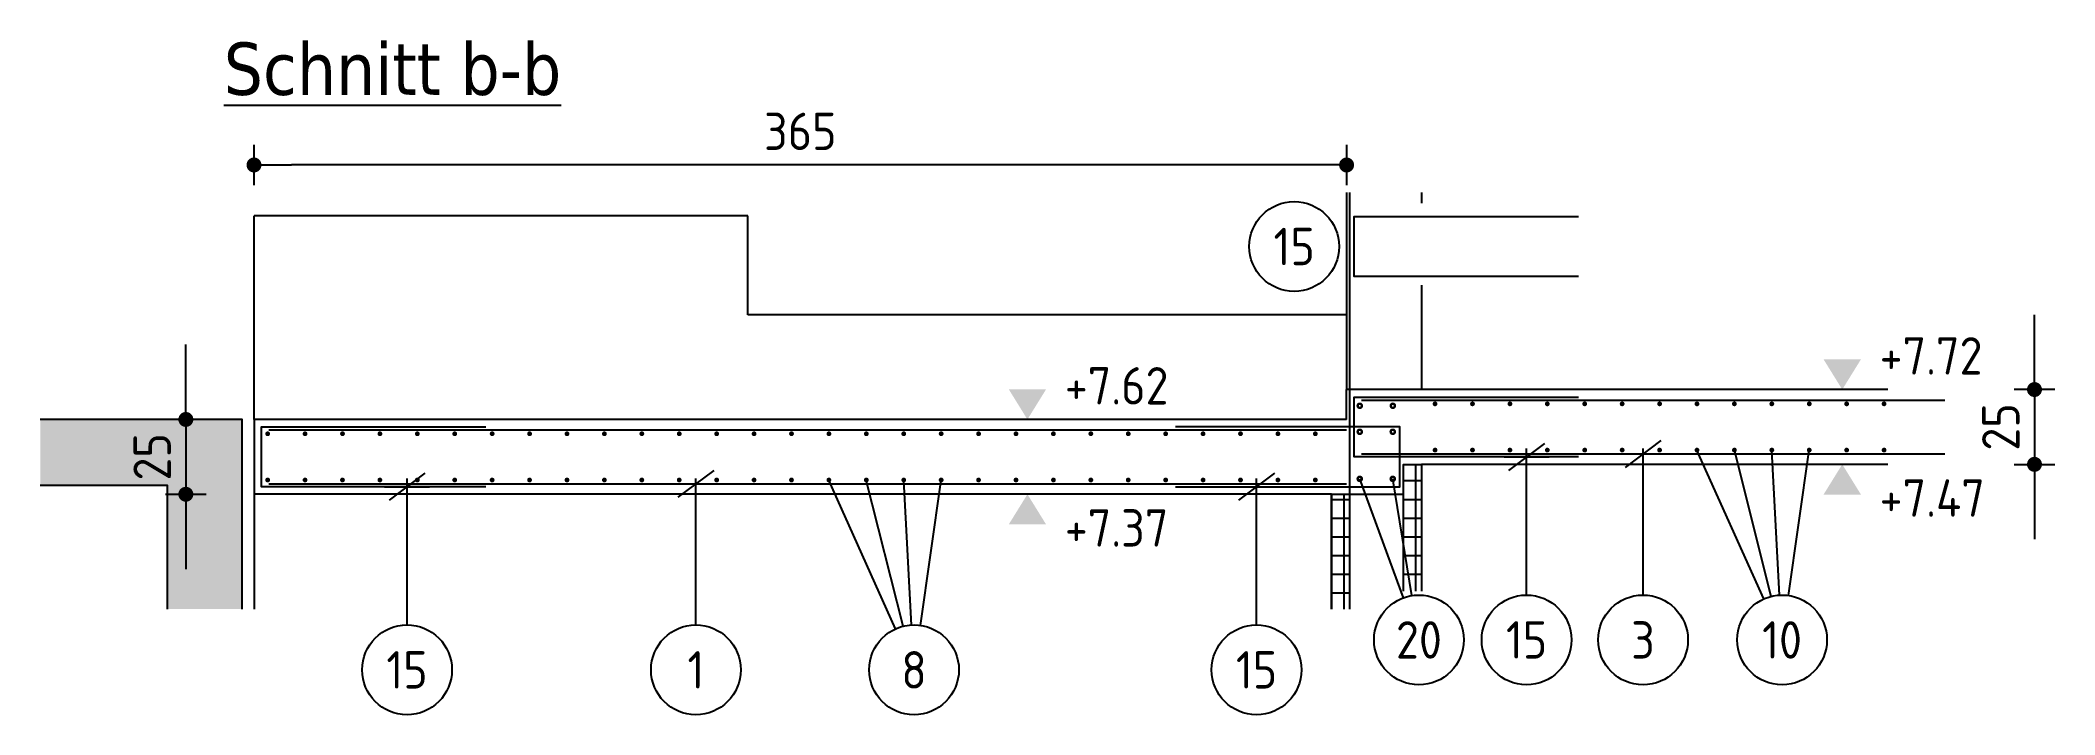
# Model space of a CAD drawing. Extents: x -3 to 123, y 0 to 106.
# Drawn here: x 19.17 to 25.9, y 64.65 to 66.91 of the extents above; entities that cross this region are included whole.
import ezdxf
from ezdxf.enums import TextEntityAlignment as Align

# ---------------------------------------------------------------- set-up
doc = ezdxf.new("R2010")
doc.units = 0
doc.header["$LTSCALE"] = 0.5
doc.header["$MEASUREMENT"] = 0
doc.header["$PDMODE"] = 2
doc.linetypes.add('AUSGEZOGEN', pattern=[1000.01, 1000, 0.01])
doc.layers.get('0').update_dxf_attribs({"linetype": 'CONTINUOUS'})
doc.layers.get('Defpoints').update_dxf_attribs({"linetype": 'CONTINUOUS'})
for name, color, linetype in [('ACHSEN', 7, 'CONTINUOUS'), ('AFU', 9, 'CONTINUOUS'), ('BESTAND', 7, 'CONTINUOUS'), ('BETON', 7, 'CONTINUOUS'), ('Decke', 7, 'CONTINUOUS'), ('Fertigteil', 7, 'CONTINUOUS'), ('koten', 7, 'CONTINUOUS'), ('MASSE', 7, 'CONTINUOUS'), ('RND', 7, 'CONTINUOUS'), ('TEXT', 7, 'CONTINUOUS')]:
    doc.layers.add(name, color=color, linetype=linetype)
doc.styles.add('HELV', font='tahoma.ttf')
doc.styles.get("Standard").update_dxf_attribs({"font": 'iso'})
doc.styles.add('TXT', font='isocp.shx')
doc.linetypes.add('AFU_50K', pattern='A,0.15,["/",Standard,S=0.2,R=0,X=-0.01,Y=-0.1],0.07,["/",Standard,S=0.2,R=0,X=-0.01,Y=-0.1],0.15', length=0.37)
doc.dimstyles.new('DOT_I', dxfattribs={"dimscale": 0.5, "dimtxt": 0.25, "dimasz": 0.25, "dimexe": 0.1, "dimexo": 0.3, "dimgap": 0.1, "dimtad": 1, "dimdec": 3, "dimzin": 3, "dimtxsty": 'TXT', "dimblk": 'DOT', "dimblk1": 'DOT', "dimblk2": 'DOT', "dimsah": 1, "dimcen": 0.1, "dimse1": 1, "dimse2": 1, "dimazin": 0, "dimtfac": 1, "dimtdec": 4, "dimtix": 1, "dimtmove": 2, "dimatfit": 3, "dimldrblk": 'DOT', "dimfxl": 0.7, "dimfxlon": 1, "dimtvp": 1, "dimtolj": 1, "dimtzin": 0, "dimarcsym": 0})

msp = doc.modelspace()

# ---------------------------------------------------------------- texts
at = {"layer": 'TEXT', "color": 1, "linetype": 'AUSGEZOGEN', "style": 'HELV'}
msp.add_text('%%USchnitt b-b', height=0.175, dxfattribs=at).set_placement((19.7799, 66.7228))

# ---------------------------------------------------------------- blocks, each defined once
blk = doc.blocks.new('RND_HIN')
at = {"layer": 'RND', "color": 7, "linetype": 'Continuous'}
blk.add_circle((0, 0), 0.3, dxfattribs=at)
at = {"layer": 'RND', "color": 7, "linetype": 'Continuous', "style": 'TXT'}
blk.add_attdef('POSI', text='', height=0.25, dxfattribs=at).set_placement((0, 0), align=Align.MIDDLE)
blk = doc.blocks.new('lei_gre')
at = {"layer": 'RND', "color": 7, "linetype": 'Continuous'}
for p, q in [((0, 0.15), (0, -0.15)), ((-0.09, -0.12), (0.09, 0.12))]:
    blk.add_line(p, q, dxfattribs=at)
blk = doc.blocks.new('DOT')
at = {"color": 0, "linetype": 'ByBlock'}
for p, q in [((0, 0.54), (0, -0.54)), ((0, 0), (-1, 0))]:
    blk.add_line(p, q, dxfattribs=at)
at = {"color": 0, "linetype": 'ByBlock', "const_width": 0.2}
blk.add_lwpolyline([(-0.1, 0, 1), (0.1, 0, 1)], format="xyb", close=True, dxfattribs=at)
blk = doc.blocks.new('*D81')
at = {"layer": 'Defpoints', "color": 0, "linetype": 'AUSGEZOGEN', "transparency": 16777216}
for p in [(19.6533, 65.638), (19.6533, 65.388), (19.6533, 65.388)]:
    blk.add_point(p, dxfattribs=at)
at = {"layer": 'MASSE', "color": 0, "linetype": 'AUSGEZOGEN', "lineweight": -2, "transparency": 16777216}
for p, q in [((19.6533, 65.763), (19.6533, 65.888)), ((19.6533, 65.638), (19.6533, 65.388)), ((19.6533, 65.263), (19.6533, 65.138))]:
    blk.add_line(p, q, dxfattribs=at)
at = {"layer": 'MASSE', "color": 0, "linetype": 'AUSGEZOGEN', "lineweight": -2, "transparency": 16777216, "xscale": 0.125, "yscale": 0.125, "zscale": 0.125}
for p, rotation in [((19.6533, 65.638), 270), ((19.6533, 65.388), 90)]:
    blk.add_blockref('DOT', p, dxfattribs=dict(at, rotation=rotation))
at = {"layer": 'MASSE', "color": 0, "linetype": 'AUSGEZOGEN', "transparency": 16777216, "insert": (19.5408, 65.513), "char_height": 0.125, "attachment_point": 5, "rotation": 90, "style": 'TXT'}
blk.add_mtext('\\A1;25', dxfattribs=at)
blk = doc.blocks.new('*D82')
at = {"layer": 'Defpoints', "color": 0, "linetype": 'AUSGEZOGEN', "transparency": 16777216}
for p in [(25.8291, 65.738), (25.8291, 65.488), (25.8291, 65.488)]:
    blk.add_point(p, dxfattribs=at)
at = {"layer": 'MASSE', "color": 0, "linetype": 'AUSGEZOGEN', "lineweight": -2, "transparency": 16777216}
for p, q in [((25.8291, 65.863), (25.8291, 65.988)), ((25.8291, 65.738), (25.8291, 65.488)), ((25.8291, 65.363), (25.8291, 65.238))]:
    blk.add_line(p, q, dxfattribs=at)
at = {"layer": 'MASSE', "color": 0, "linetype": 'AUSGEZOGEN', "lineweight": -2, "transparency": 16777216, "xscale": 0.125, "yscale": 0.125, "zscale": 0.125}
for p, rotation in [((25.8291, 65.738), 270), ((25.8291, 65.488), 90)]:
    blk.add_blockref('DOT', p, dxfattribs=dict(at, rotation=rotation))
at = {"layer": 'MASSE', "color": 0, "linetype": 'AUSGEZOGEN', "transparency": 16777216, "insert": (25.7166, 65.613), "char_height": 0.125, "attachment_point": 5, "rotation": 90, "style": 'TXT'}
blk.add_mtext('\\A1;25', dxfattribs=at)
blk = doc.blocks.new('okrd_o')
at = {"layer": 'koten', "color": 7, "linetype": 'Continuous'}
blk.add_solid([(-0.125, 0.202), (0.125, 0.202), (0, 0)], dxfattribs=at)
at = {"layer": 'koten', "style": 'TXT'}
blk.add_attdef('OKRD', (0.25, 0.1), '', height=0.25, dxfattribs=at)
blk = doc.blocks.new('okrd_u')
at = {"layer": 'koten', "color": 7, "linetype": 'Continuous'}
blk.add_solid([(-0.125, -0.202), (0.125, -0.202), (0, 0)], dxfattribs=at)
at = {"layer": 'koten', "style": 'TXT'}
blk.add_attdef('OKRD', (0.25, -0.35), '', height=0.25, dxfattribs=at)
blk = doc.blocks.new('*D102')
at = {"layer": 'Defpoints', "color": 0, "linetype": 'AUSGEZOGEN', "transparency": 16777216}
for p in [(19.881, 66.4884), (19.881, 66.4884), (23.531, 66.4884)]:
    blk.add_point(p, dxfattribs=at)
at = {"layer": 'MASSE', "color": 0, "linetype": 'AUSGEZOGEN', "lineweight": -2, "transparency": 16777216}
blk.add_line((23.406, 66.4884), (20.006, 66.4884), dxfattribs=at)
at = {"layer": 'MASSE', "color": 0, "linetype": 'AUSGEZOGEN', "lineweight": -2, "transparency": 16777216, "xscale": 0.125, "yscale": 0.125, "zscale": 0.125, "rotation": 180}
blk.add_blockref('DOT', (19.881, 66.4884), dxfattribs=at)
at = {"layer": 'MASSE', "color": 0, "linetype": 'AUSGEZOGEN', "lineweight": -2, "transparency": 16777216, "xscale": 0.125, "yscale": 0.125, "zscale": 0.125}
blk.add_blockref('DOT', (23.531, 66.4884), dxfattribs=at)
at = {"layer": 'MASSE', "color": 0, "linetype": 'AUSGEZOGEN', "transparency": 16777216, "insert": (21.706, 66.6009), "char_height": 0.125, "attachment_point": 5, "style": 'TXT'}
blk.add_mtext('\\A1;365', dxfattribs=at)

# ---------------------------------------------------------------- dimensions: what is measured, and where the dimension line sits
at = {"layer": 'MASSE', "color": 7, "linetype": 'AUSGEZOGEN'}
dim = msp.add_linear_dim(base=(19.881, 66.4884), p1=(23.531, 66.4884), p2=(19.881, 66.4884), dimstyle='DOT_I', override={"dimdec": 0, "dimlfac": 100}, dxfattribs=at)
dim.commit()
dim.dimension.update_dxf_attribs({"geometry": '*D102', "text_midpoint": (21.706, 66.6009)})
for base, p1, p2, picture, middle in [((25.8291, 65.488), (25.8291, 65.738), (25.8291, 65.488), '*D82', (25.7166, 65.613)), ((19.6533, 65.388), (19.6533, 65.638), (19.6533, 65.388), '*D81', (19.5408, 65.513))]:
    dim = msp.add_linear_dim(base=base, p1=p1, p2=p2, angle=90, dimstyle='DOT_I', override={"dimdec": 0, "dimlfac": 100}, dxfattribs=at)
    dim.commit()
    dim.dimension.update_dxf_attribs({"geometry": picture, "text_midpoint": middle})

# ---------------------------------------------------------------- hatches: boundary and pattern name
at = {"layer": 'MASSE', "linetype": 'AUSGEZOGEN'}
h = msp.add_hatch(dxfattribs=at)
h.set_pattern_fill('ANSI37', color=9, scale=0.5, angle=45, style=0, double=1)
h.set_pattern_definition([(90, (-800.05, 17.87097), (-0.0625, 0), []), (180, (-800.05, 17.87097), (-7e-18, -0.0625), [])])
h.paths.add_polyline_path([(23.781, 65.488), (23.721, 65.488), (23.721, 65.0646), (23.781, 65.0646)])
h = msp.add_hatch(dxfattribs=at)
h.set_pattern_fill('ANSI37', color=9, scale=0.5, angle=45, style=0, double=1)
h.set_pattern_definition([(90, (-800.29, 17.87097), (-0.0625, 0), []), (180, (-800.29, 17.87097), (-7e-18, -0.0625), [])])
h.paths.add_polyline_path([(23.481, 65.0042), (23.541, 65.0042), (23.541, 65.388), (23.481, 65.388)])
at = {"layer": 'TEXT', "linetype": 'AUSGEZOGEN'}
msp.add_hatch(color=13, dxfattribs=at).paths.add_polyline_path([(19.5914, 65.0042), (19.841, 65.0042), (19.841, 65.638), (19.167, 65.638), (19.167, 65.418), (19.5914, 65.418)])

# ---------------------------------------------------------------- linework, layer by layer
at = {"layer": 'ACHSEN', "color": 140, "linetype": 'AUSGEZOGEN'}
msp.add_line((23.541, 66.3963), (23.541, 65.0042), dxfattribs=at)
at = {"layer": 'AFU', "linetype": 'AFU_50K'}
msp.add_line((23.481, 65.388), (23.721, 65.388), dxfattribs=at)
at = {"layer": 'BESTAND', "color": 8, "linetype": 'AUSGEZOGEN'}
for points in [[(19.841, 65.0042), (19.841, 65.638), (19.167, 65.638)], [(19.167, 65.418), (19.5914, 65.418), (19.5914, 65.0042)]]:
    msp.add_lwpolyline(points, dxfattribs=at)
at = {"layer": 'BETON', "linetype": 'Continuous'}
for p, q in [((23.531, 66.3963), (23.531, 65.738)), ((23.781, 66.3963), (23.781, 66.3609)), ((23.781, 66.0869), (23.781, 65.738))]:
    msp.add_line(p, q, dxfattribs=at)
at = {"layer": 'BETON', "color": 6, "linetype": 'AUSGEZOGEN'}
for p, q in [((25.3397, 65.738), (23.531, 65.738)), ((23.531, 65.638), (23.531, 65.738)), ((23.531, 65.638), (19.881, 65.638)), ((19.881, 65.638), (19.881, 65.388)), ((23.781, 65.488), (23.781, 65.0646)), ((25.3397, 65.488), (23.781, 65.488)), ((23.481, 65.388), (19.881, 65.388)), ((23.481, 65.388), (23.481, 65.0042))]:
    msp.add_line(p, q, dxfattribs=at)
at = {"layer": 'Decke', "linetype": 'Continuous'}
msp.add_line((19.881, 65.388), (19.881, 65.0042), dxfattribs=at)
at = {"layer": 'Fertigteil', "color": 7, "linetype": 'AUSGEZOGEN'}
for points in [[(23.721, 65.0646), (23.721, 65.488), (23.781, 65.488), (23.781, 65.0646)], [(23.481, 65.0042), (23.481, 65.388), (23.541, 65.388), (23.541, 65.0042)]]:
    msp.add_lwpolyline(points, dxfattribs=at)
at = {"layer": 'MASSE', "color": 7, "linetype": 'AUSGEZOGEN'}
for p, q in [((21.531, 66.318), (19.881, 66.318)), ((19.881, 65.638), (19.881, 66.318)), ((21.531, 65.988), (21.531, 66.318)), ((23.531, 65.988), (21.531, 65.988))]:
    msp.add_line(p, q, dxfattribs=at)
at = {"layer": 'RND', "color": 102, "linetype": 'AUSGEZOGEN'}
for p, q in [((24.1323, 65.0513), (24.1323, 65.5411)), ((24.5213, 65.0513), (24.5213, 65.5411)), ((24.9245, 65.0382), (24.7016, 65.5357)), ((24.9493, 65.0468), (24.8266, 65.5357)), ((24.9778, 65.0511), (24.9516, 65.5357)), ((25.0071, 65.0498), (25.0766, 65.5357)), ((20.3922, 64.9513), (20.3922, 65.4411)), ((21.3573, 64.9513), (21.3573, 65.4411)), ((22.0245, 64.9382), (21.8016, 65.4357)), ((22.0493, 64.9468), (21.9266, 65.4357)), ((22.0778, 64.9511), (22.0516, 65.4357)), ((22.1071, 64.9498), (22.1766, 65.4357)), ((23.2302, 64.9513), (23.2302, 65.4411)), ((23.721, 65.0421), (23.575, 65.4395)), ((23.7487, 65.0493), (23.6853, 65.4395))]:
    msp.add_line(p, q, dxfattribs=at)
at = {"layer": 'RND', "color": 1, "linetype": 'AUSGEZOGEN'}
for points in [[(24.306, 66.116), (23.556, 66.116), (23.556, 66.316), (24.306, 66.316)], [(24.306, 65.513), (23.556, 65.513), (23.556, 65.713), (24.306, 65.713)], [(23.581, 65.703), (25.5299, 65.703)], [(20.656, 65.413), (19.906, 65.413), (19.906, 65.613), (20.656, 65.613)], [(19.931, 65.603), (23.531, 65.603)], [(22.9591, 65.413), (23.7091, 65.413), (23.7091, 65.613), (22.9591, 65.613)], [(23.581, 65.523), (25.5299, 65.523)], [(19.931, 65.423), (23.531, 65.423)]]:
    msp.add_lwpolyline(points, dxfattribs=at)
at = {"layer": 'RND', "color": 7, "linetype": 'AUSGEZOGEN', "const_width": 0.008}
for points in [[(23.568, 65.6837, -1), (23.582, 65.6837, -1)], [(23.6925, 65.6837, 1), (23.6785, 65.6837, 1)], [(23.8226, 65.6902, -1), (23.8306, 65.6902, -1)], [(23.9476, 65.6902, -1), (23.9556, 65.6902, -1)], [(24.0726, 65.6902, -1), (24.0806, 65.6902, -1)], [(24.1976, 65.6902, -1), (24.2056, 65.6902, -1)], [(24.3226, 65.6902, -1), (24.3306, 65.6902, -1)], [(24.4476, 65.6902, -1), (24.4556, 65.6902, -1)], [(24.5726, 65.6902, -1), (24.5806, 65.6902, -1)], [(24.6976, 65.6902, -1), (24.7056, 65.6902, -1)], [(24.8226, 65.6902, -1), (24.8306, 65.6902, -1)], [(24.9476, 65.6902, -1), (24.9556, 65.6902, -1)], [(25.0726, 65.6902, -1), (25.0806, 65.6902, -1)], [(25.1976, 65.6902, -1), (25.2056, 65.6902, -1)], [(25.3226, 65.6902, -1), (25.3306, 65.6902, -1)], [(19.9226, 65.5902, -1), (19.9306, 65.5902, -1)], [(20.0476, 65.5902, -1), (20.0556, 65.5902, -1)], [(20.1726, 65.5902, -1), (20.1806, 65.5902, -1)], [(20.2976, 65.5902, -1), (20.3056, 65.5902, -1)], [(20.4226, 65.5902, -1), (20.4306, 65.5902, -1)], [(20.5476, 65.5902, -1), (20.5556, 65.5902, -1)], [(20.6726, 65.5902, -1), (20.6806, 65.5902, -1)], [(20.7976, 65.5902, -1), (20.8056, 65.5902, -1)], [(20.9226, 65.5902, -1), (20.9306, 65.5902, -1)], [(21.0476, 65.5902, -1), (21.0556, 65.5902, -1)], [(21.1726, 65.5902, -1), (21.1806, 65.5902, -1)], [(21.2976, 65.5902, -1), (21.3056, 65.5902, -1)], [(21.4226, 65.5902, -1), (21.4306, 65.5902, -1)], [(21.5476, 65.5902, -1), (21.5556, 65.5902, -1)], [(21.6726, 65.5902, -1), (21.6806, 65.5902, -1)], [(21.7976, 65.5902, -1), (21.8056, 65.5902, -1)], [(21.9226, 65.5902, -1), (21.9306, 65.5902, -1)], [(22.0476, 65.5902, -1), (22.0556, 65.5902, -1)], [(22.1726, 65.5902, -1), (22.1806, 65.5902, -1)], [(22.2976, 65.5902, -1), (22.3056, 65.5902, -1)], [(22.4226, 65.5902, -1), (22.4306, 65.5902, -1)], [(22.5476, 65.5902, -1), (22.5556, 65.5902, -1)], [(22.6726, 65.5902, -1), (22.6806, 65.5902, -1)], [(22.7976, 65.5902, -1), (22.8056, 65.5902, -1)], [(22.9226, 65.5902, -1), (22.9306, 65.5902, -1)], [(23.0476, 65.5902, -1), (23.0556, 65.5902, -1)], [(23.1726, 65.5902, -1), (23.1806, 65.5902, -1)], [(23.2976, 65.5902, -1), (23.3056, 65.5902, -1)], [(23.4226, 65.5902, -1), (23.4306, 65.5902, -1)], [(23.568, 65.5968, 1), (23.582, 65.5968, 1)], [(23.6923, 65.5968, -1), (23.6783, 65.5968, -1)], [(23.8226, 65.5357, 1), (23.8306, 65.5357, 1)], [(23.9476, 65.5357, 1), (23.9556, 65.5357, 1)], [(24.0726, 65.5357, 1), (24.0806, 65.5357, 1)], [(24.1976, 65.5357, 1), (24.2056, 65.5357, 1)], [(24.3226, 65.5357, 1), (24.3306, 65.5357, 1)], [(24.4476, 65.5357, 1), (24.4556, 65.5357, 1)], [(24.5726, 65.5357, 1), (24.5806, 65.5357, 1)], [(24.6976, 65.5357, 1), (24.7056, 65.5357, 1)], [(24.8226, 65.5357, 1), (24.8306, 65.5357, 1)], [(24.9476, 65.5357, 1), (24.9556, 65.5357, 1)], [(25.0726, 65.5357, 1), (25.0806, 65.5357, 1)], [(25.1976, 65.5357, 1), (25.2056, 65.5357, 1)], [(25.3226, 65.5357, 1), (25.3306, 65.5357, 1)], [(19.9226, 65.4357, 1), (19.9306, 65.4357, 1)], [(20.0476, 65.4357, 1), (20.0556, 65.4357, 1)], [(20.1726, 65.4357, 1), (20.1806, 65.4357, 1)], [(20.2976, 65.4357, 1), (20.3056, 65.4357, 1)], [(20.4226, 65.4357, 1), (20.4306, 65.4357, 1)], [(20.5476, 65.4357, 1), (20.5556, 65.4357, 1)], [(20.6726, 65.4357, 1), (20.6806, 65.4357, 1)], [(20.7976, 65.4357, 1), (20.8056, 65.4357, 1)], [(20.9226, 65.4357, 1), (20.9306, 65.4357, 1)], [(21.0476, 65.4357, 1), (21.0556, 65.4357, 1)], [(21.1726, 65.4357, 1), (21.1806, 65.4357, 1)], [(21.2976, 65.4357, 1), (21.3056, 65.4357, 1)], [(21.4226, 65.4357, 1), (21.4306, 65.4357, 1)], [(21.5476, 65.4357, 1), (21.5556, 65.4357, 1)], [(21.6726, 65.4357, 1), (21.6806, 65.4357, 1)], [(21.7976, 65.4357, 1), (21.8056, 65.4357, 1)], [(21.9226, 65.4357, 1), (21.9306, 65.4357, 1)], [(22.0476, 65.4357, 1), (22.0556, 65.4357, 1)], [(22.1726, 65.4357, 1), (22.1806, 65.4357, 1)], [(22.2976, 65.4357, 1), (22.3056, 65.4357, 1)], [(22.4226, 65.4357, 1), (22.4306, 65.4357, 1)], [(22.5476, 65.4357, 1), (22.5556, 65.4357, 1)], [(22.6726, 65.4357, 1), (22.6806, 65.4357, 1)], [(22.7976, 65.4357, 1), (22.8056, 65.4357, 1)], [(22.9226, 65.4357, 1), (22.9306, 65.4357, 1)], [(23.0476, 65.4357, 1), (23.0556, 65.4357, 1)], [(23.1726, 65.4357, 1), (23.1806, 65.4357, 1)], [(23.2976, 65.4357, 1), (23.3056, 65.4357, 1)], [(23.4226, 65.4357, 1), (23.4306, 65.4357, 1)], [(23.568, 65.4395, 1), (23.582, 65.4395, 1)], [(23.6923, 65.4395, -1), (23.6783, 65.4395, -1)]]:
    msp.add_lwpolyline(points, format="xyb", close=True, dxfattribs=at)

# ---------------------------------------------------------------- block references
at = {"layer": 'koten', "color": 7, "linetype": 'AUSGEZOGEN', "xscale": 0.5, "yscale": 0.5, "zscale": 0.5}
for name, p, values in [('okrd_o', (25.1869, 65.738), {'OKRD': '+7.72'}), ('okrd_o', (22.4648, 65.638), {'OKRD': '+7.62'}), ('okrd_u', (25.1869, 65.488), {'OKRD': '+7.47'}), ('okrd_u', (22.4648, 65.388), {'OKRD': '+7.37'})]:
    msp.add_blockref(name, p, dxfattribs=at).add_auto_attribs(values)
at = {"layer": 'RND', "color": 7, "linetype": 'AUSGEZOGEN', "xscale": 0.5, "yscale": 0.5, "zscale": 0.5}
for p, values in [((23.356, 66.216), {'POSI': '15'}), ((23.7727, 64.9013), {'POSI': '20'}), ((24.1323, 64.9013), {'POSI': '15'}), ((24.5213, 64.9013), {'POSI': '3'}), ((24.9859, 64.9013), {'POSI': '10'}), ((20.3922, 64.8013), {'POSI': '15'}), ((21.3573, 64.8013), {'POSI': '1'}), ((22.0859, 64.8013), {'POSI': '8'}), ((23.2302, 64.8013), {'POSI': '15'})]:
    msp.add_blockref('RND_HIN', p, dxfattribs=at).add_auto_attribs(values)
at = {"layer": 'RND', "color": 7, "linetype": 'AUSGEZOGEN', "xscale": -0.5, "yscale": 0.5, "zscale": 0.5, "rotation": 90}
for p in [(24.1323, 65.513), (24.5213, 65.523), (20.3922, 65.413), (21.3573, 65.423), (23.2302, 65.413)]:
    msp.add_blockref('lei_gre', p, dxfattribs=at)

msp.set_redraw_order([(e.dxf.handle, doc.entitydb.next_handle()) for e in msp.query("TEXT MTEXT ATTDEF DIMENSION ARC_DIMENSION")])  # texts and dimensions are drawn at this point

doc.saveas('drawing.dxf')
